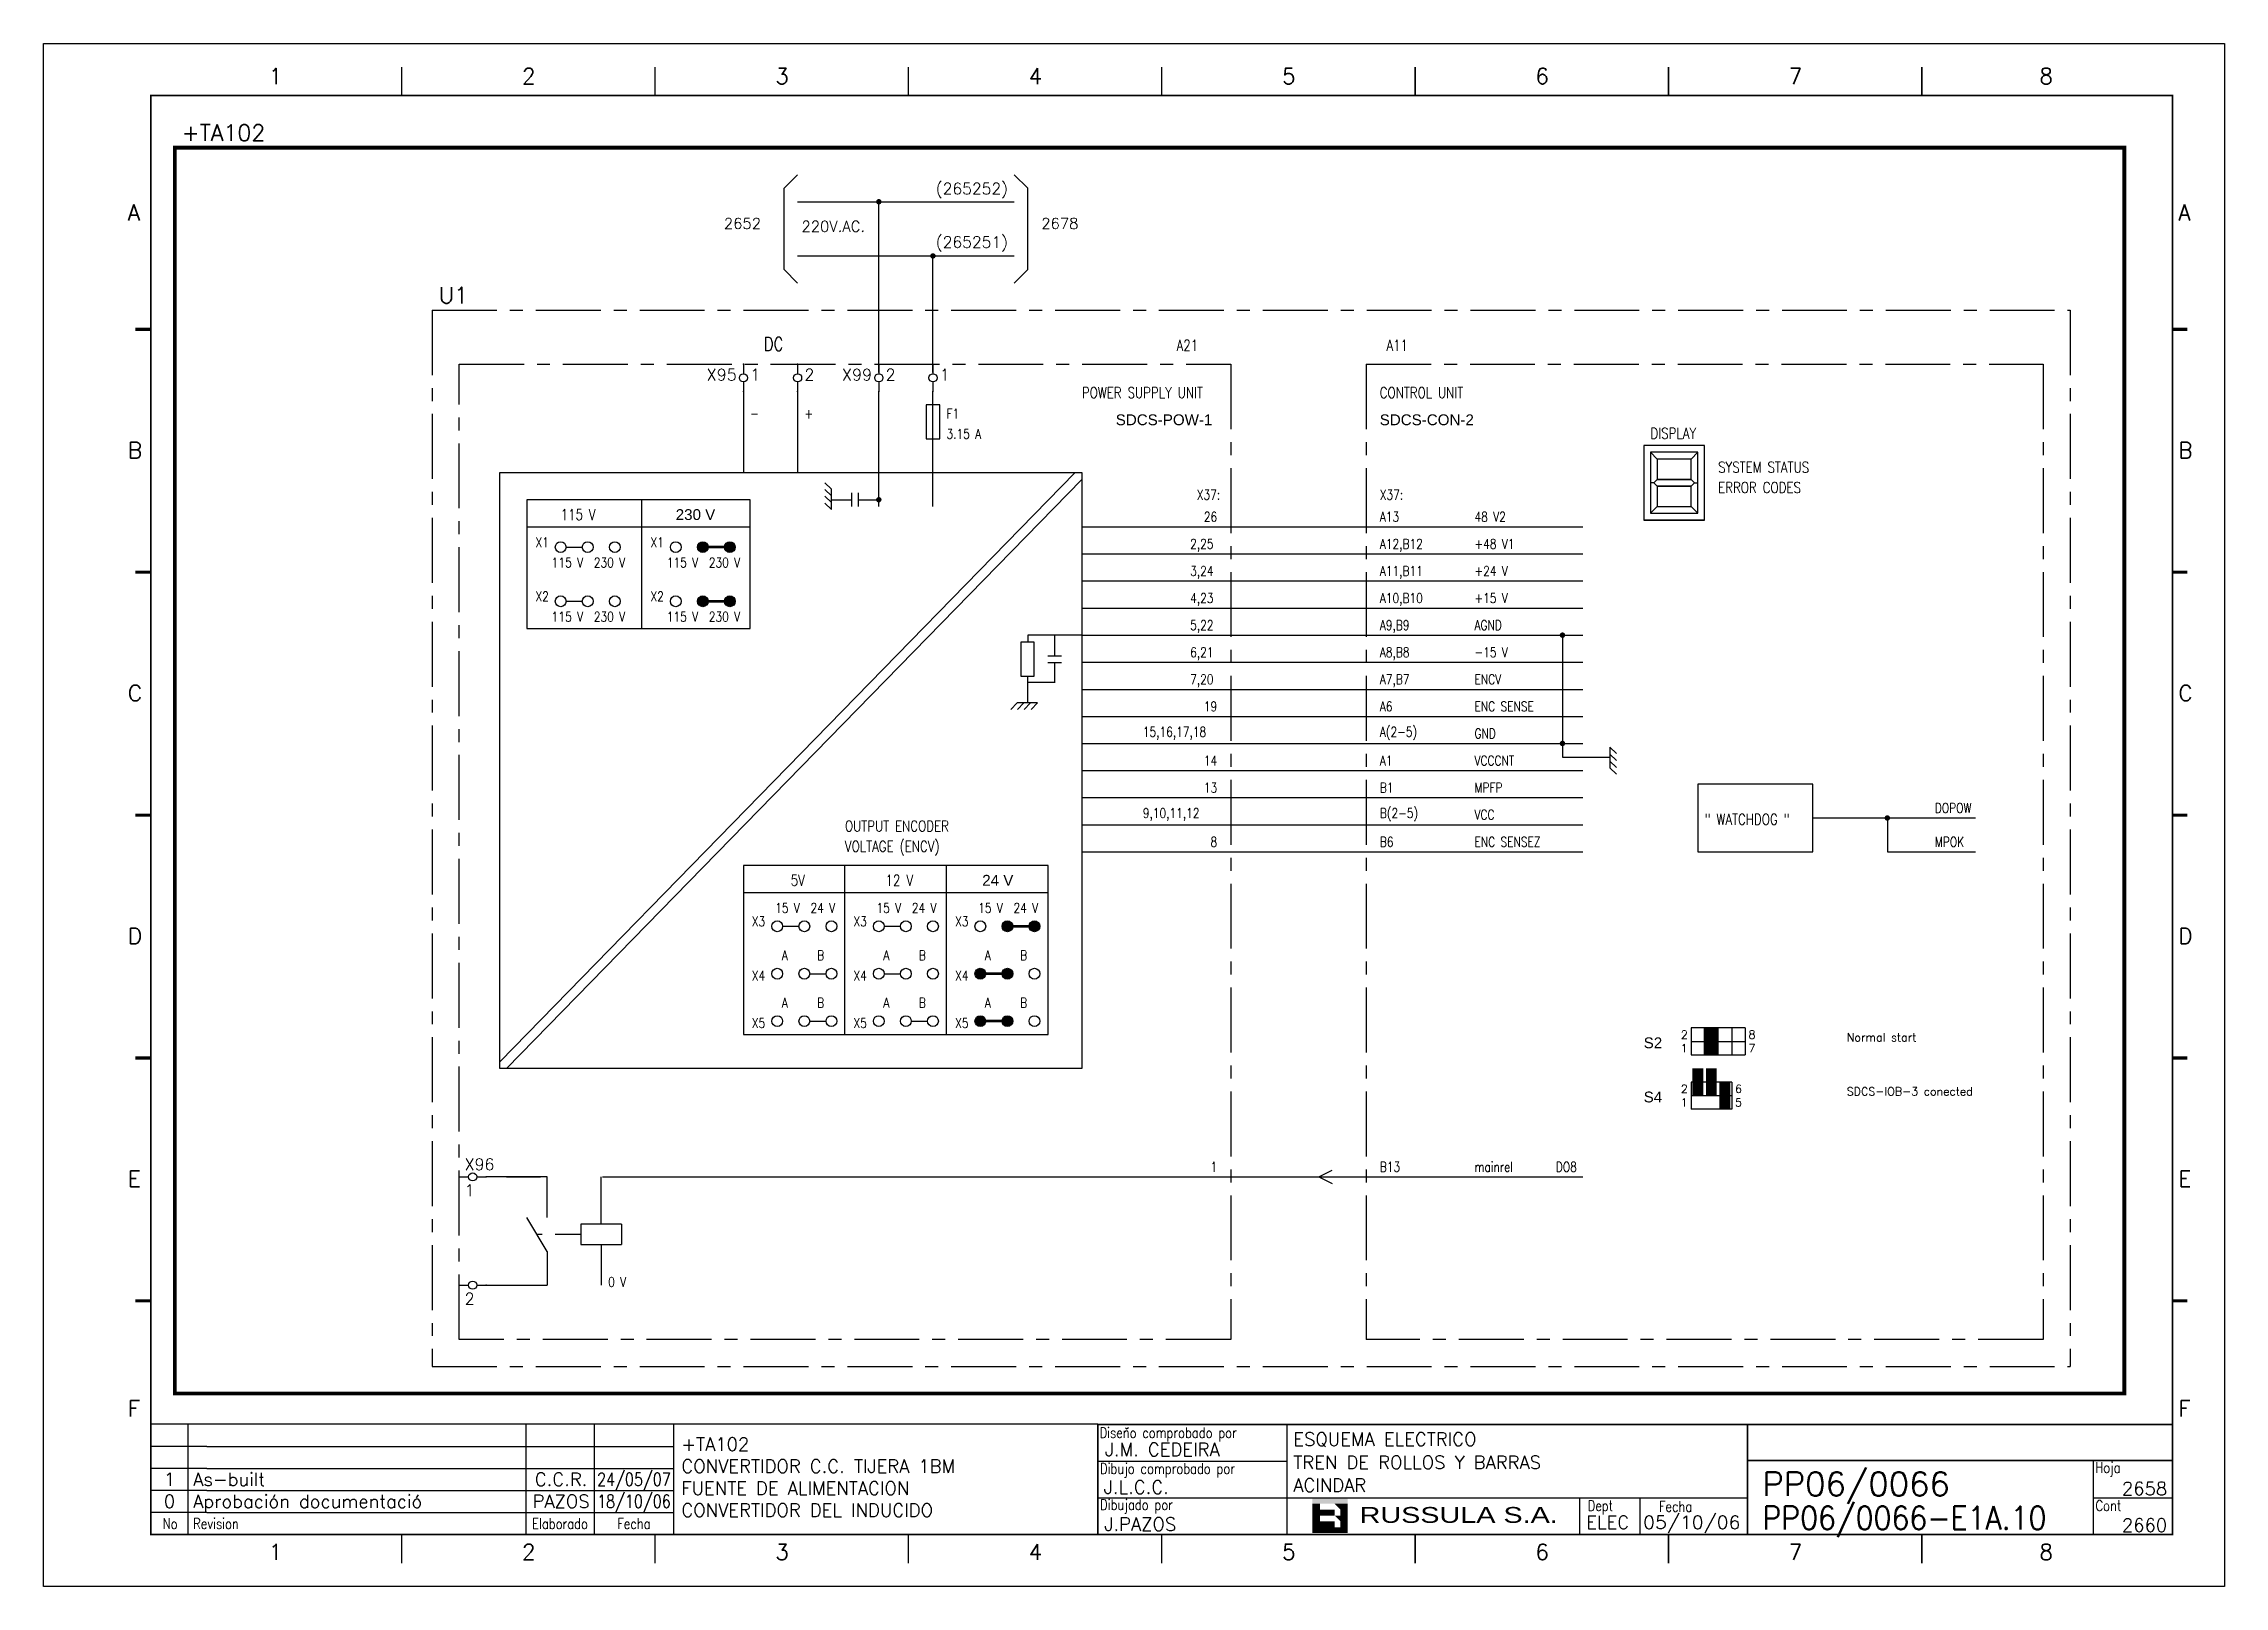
# Model space of a CAD drawing. Extents: x -25 to 1044, y -25744 to 292.
# Drawn here: x 107.8 to 527.8, y -8052.8 to -7755.8 of the extents above; entities that cross this region are included whole.
import ezdxf
from ezdxf.enums import TextEntityAlignment as Align

# ---------------------------------------------------------------- set-up
doc = ezdxf.new("R2010")
doc.units = 0
doc.header["$LTSCALE"] = 10
doc.header["$MEASUREMENT"] = 0
for name, pattern in [('CENTER', [2, 1.25, -0.25, 0.25, -0.25]), ('DASHDOT', [1, 0.5, -0.25, 0, -0.25]), ('DASHED', [0.75, 0.5, -0.25])]:
    doc.linetypes.add(name, pattern=pattern)
doc.layers.get('0').update_dxf_attribs({"linetype": 'CONTINUOUS'})
for name, color, linetype in [('1', 7, 'CONTINUOUS'), ('10', 5, 'CONTINUOUS'), ('2', 7, 'CONTINUOUS'), ('25', 3, 'CONTINUOUS'), ('25K', 4, 'DASHED'), ('25PK', 4, 'CENTER'), ('35', 2, 'CONTINUOUS'), ('8', 1, 'CONTINUOUS'), ('9', 6, 'CONTINUOUS'), ('DIBUJO', 7, 'CONTINUOUS'), ('NODE', 7, 'CONTINUOUS')]:
    doc.layers.add(name, color=color, linetype=linetype)
doc.styles.add('ABBSTYLE', font='ROMANS.SHX', dxfattribs={"width": 0.8})
doc.styles.add('HELV', font='HELVBLD.SHX', dxfattribs={"width": 1.2})
doc.styles.add('HELVETICA', font='HELV.SHX')
doc.styles.add('LABEL', font='SIMPLEX', dxfattribs={"width": 0.8, "height": 4})
doc.styles.add('ROMANS', font='romans')
doc.styles.get("Standard").update_dxf_attribs({"font": 'simplex'})

msp = doc.modelspace()

# ---------------------------------------------------------------- texts
at = {"layer": '2', "color": 6}
for s, height, p in [('+TA102', 3.129, (134.36, -7774.53)), ('(265252)', 2.19, (279.62, -7784.83)), ('(265251)', 2.19, (279.62, -7795.13)), ('U1', 3.129, (183.89, -7805.82))]:
    msp.add_text(s, height=height, dxfattribs=at).set_placement(p)
at = {"layer": '2', "color": 7}
for s, height, style, p in [('2652', 2.086, 'ROMANS', (238.79, -7791.48)), ('220V.AC.', 2.086, 'ROMANS', (253.74, -7792.05)), ('2678', 2.086, 'ROMANS', (299.92, -7791.48)), ('Normal start', 1.5643, 'ROMANS', (455.05, -7947.91)), ('S2', 2.086, 'HELV', (415.94, -7949.22)), ('S4', 2.086, 'HELV', (415.94, -7959.65)), ('SDCS-IOB-3 conected', 1.5643, 'ROMANS', (455.05, -7958.31))]:
    msp.add_text(s, height=height, dxfattribs=dict(at, style=style)).set_placement(p)
at = {"layer": '2', "color": 7, "style": 'ROMANS'}
for s, p in [('2', (423.76, -7946.61)), ('8', (436.8, -7946.61)), ('1', (423.76, -7949.22)), ('7', (436.8, -7949.22)), ('2', (423.76, -7957.04)), ('1', (423.76, -7959.65)), ('5', (434.19, -7959.65)), ('6', (434.19, -7957.04))]:
    msp.add_text(s, height=1.56, dxfattribs=at).set_placement(p, align=Align.MIDDLE)
at = {"layer": '25', "style": 'ABBSTYLE', "width": 0.8}
for s, height, p in [('DC', 2.607, (246.47, -7814.94)), ('A21', 2.086, (325.99, -7814.94)), ('A11', 2.086, (366.4, -7814.94)), ('POWER SUPPLY UNIT', 2.0858, (307.74, -7824.07)), ('CONTROL UNIT', 2.0858, (365.1, -7824.07)), ('-', 1.88, (243.86, -7827.98)), ('+', 1.88, (254.29, -7827.98)), ('F1', 1.877, (281.67, -7827.98)), ('3.15 A', 1.877, (281.67, -7831.89)), ('DISPLAY', 2.086, (417.24, -7831.89)), ('SYSTEM STATUS', 2.0858, (430.28, -7838.41)), ('ERROR CODES', 2.0858, (430.28, -7842.32)), ('115 V', 2.086, (207.36, -7847.53)), ('X37:', 1.877, (329.9, -7843.62)), ('X37:', 1.877, (365.1, -7843.62)), ('26', 1.877, (331.2, -7847.85)), ('A13', 1.877, (365.1, -7847.85)), ('48 V2', 1.877, (383.35, -7847.85)), ('X1', 1.877, (202.49, -7852.75)), ('X1', 1.877, (224.65, -7852.75)), ('2,25', 1.877, (328.6, -7853.07)), ('A12,B12', 1.877, (365.1, -7853.07)), ('+48 V1', 1.877, (383.35, -7853.07)), ('115 V', 1.877, (205.62, -7856.66)), ('230 V', 1.877, (213.73, -7856.66)), ('115 V', 1.877, (227.78, -7856.66)), ('230 V', 1.877, (235.9, -7856.66)), ('3,24', 1.877, (328.6, -7858.28)), ('A11,B11', 1.877, (365.1, -7858.28)), ('+24 V', 1.877, (383.35, -7858.28)), ('X2', 1.877, (202.49, -7863.18)), ('X2', 1.877, (224.65, -7863.18)), ('4,23', 1.877, (328.6, -7863.5)), ('A10,B10', 1.877, (365.1, -7863.5)), ('+15 V', 1.877, (383.35, -7863.5)), ('115 V', 1.877, (205.62, -7867.09)), ('230 V', 1.877, (213.73, -7867.09)), ('115 V', 1.877, (227.78, -7867.09)), ('230 V', 1.877, (235.9, -7867.09)), ('5,22', 1.877, (328.6, -7868.71)), ('A9,B9', 1.877, (365.1, -7868.71)), ('AGND', 1.877, (383.35, -7868.71)), ('6,21', 1.877, (328.6, -7873.93)), ('A8,B8', 1.877, (365.1, -7873.93)), ('-15 V', 1.877, (383.35, -7873.93)), ('7,20', 1.877, (328.6, -7879.14)), ('A7,B7', 1.877, (365.1, -7879.14)), ('ENCV', 1.877, (383.35, -7879.14)), ('19', 1.877, (331.2, -7884.36)), ('A6', 1.877, (365.1, -7884.36)), ('ENC SENSE', 1.877, (383.35, -7884.36)), ('15,16,17,18', 1.8772, (319.47, -7889.25)), ('A(2-5)', 1.877, (365.1, -7889.25)), ('GND', 1.877, (383.35, -7889.57)), ('14', 1.877, (331.2, -7894.78)), ('A1', 1.877, (365.1, -7894.78)), ('VCCCNT', 1.877, (383.35, -7894.78)), ('13', 1.877, (331.2, -7900)), ('B1', 1.877, (365.1, -7900)), ('MPFP', 1.877, (383.35, -7900)), ('9,10,11,12', 1.877, (319.47, -7904.89)), ('B(2-5)', 1.877, (365.1, -7904.89)), ('VCC', 1.877, (383.35, -7905.21)), ('" WATCHDOG "', 2.0858, (427.67, -7906.2)), ('DOPOW', 1.877, (471.99, -7903.91)), ('OUTPUT ENCODER', 2.0858, (262.11, -7907.5)), ('8', 1.88, (332.51, -7910.43)), ('B6', 1.877, (365.1, -7910.43)), ('ENC SENSEZ', 1.877, (383.35, -7910.43)), ('MPOK', 1.877, (471.99, -7910.43)), ('VOLTAGE (ENCV)', 2.0858, (262.11, -7911.41)), ('5V', 2.086, (251.68, -7917.93)), ('12 V', 2.086, (269.93, -7917.93)), ('X3', 1.877, (244.2, -7925.75)), ('15 V', 1.877, (248.64, -7923.15)), ('24 V', 1.877, (255.45, -7923.15)), ('X3', 1.877, (263.76, -7925.75)), ('15 V', 1.877, (268.2, -7923.15)), ('24 V', 1.877, (275, -7923.15)), ('X3', 1.877, (283.31, -7925.75)), ('15 V', 1.877, (287.75, -7923.15)), ('24 V', 1.877, (294.56, -7923.15)), ('A', 1.88, (249.94, -7932.27)), ('B', 1.88, (256.75, -7932.27)), ('A', 1.88, (269.5, -7932.27)), ('B', 1.88, (276.31, -7932.27)), ('A', 1.88, (289.05, -7932.27)), ('B', 1.88, (295.86, -7932.27)), ('X4', 1.877, (244.2, -7936.18)), ('X4', 1.877, (244.2, -7936.18)), ('X4', 1.877, (263.76, -7936.18)), ('X4', 1.877, (263.76, -7936.18)), ('X4', 1.877, (283.31, -7936.18)), ('X4', 1.877, (283.31, -7936.18)), ('A', 1.88, (249.94, -7941.4)), ('B', 1.88, (256.75, -7941.4)), ('A', 1.88, (269.5, -7941.4)), ('B', 1.88, (276.31, -7941.4)), ('A', 1.88, (289.05, -7941.4)), ('B', 1.88, (295.86, -7941.4)), ('X5', 1.877, (244.2, -7945.31)), ('X5', 1.877, (263.76, -7945.31)), ('X5', 1.877, (283.31, -7945.31)), ('1', 1.88, (332.51, -7973)), ('B13', 1.877, (365.1, -7973)), ('mainrel', 1.877, (383.35, -7973)), ('DO8', 1.877, (398.99, -7973)), ('0 V', 1.877, (216.48, -7995.16))]:
    msp.add_text(s, height=height, dxfattribs=at).set_placement(p)
at = {"layer": '25', "style": 'HELV'}
for s, p in [('SDCS-POW-1', (314.26, -7829.28)), ('SDCS-CON-2', (365.1, -7829.28)), ('230 V', (229.52, -7847.53)), ('24 V', (288.55, -7917.93))]:
    msp.add_text(s, height=2.086, dxfattribs=at).set_placement(p)

# ---------------------------------------------------------------- blocks, each defined once
blk = doc.blocks.new('NOD', base_point=(237.5, 170))
at = {"layer": 'NODE'}
blk.add_point((237.5, 170), dxfattribs=at)
blk = doc.blocks.new('$$PLL21C')
for p, q in [((-2.5, 0), (-0.75, 0)), ((0.75, 0), (2.5, 0))]:
    blk.add_line(p, q)
at = {"layer": '2'}
blk.add_circle((0, 0), 0.75, dxfattribs=at)
for p in [(-2.5, 0), (2.5, 0)]:
    blk.add_blockref('NOD', p, dxfattribs=at)
at = {"layer": '8'}
blk.add_attdef('*A', (-1.5, -3.575), '', height=2.15, dxfattribs=at)
at = {"layer": '9'}
blk.add_attdef('ID', (-1.5, 1.25), '', height=2.15, dxfattribs=at)
blk = doc.blocks.new('$$PLU21C')
for p, q in [((0, 2.5), (0, 0.75)), ((0, -0.75), (0, -2.5))]:
    blk.add_line(p, q)
at = {"layer": '2'}
blk.add_circle((0, 0), 0.75, dxfattribs=at)
for p in [(0, 2.5), (0, -2.5)]:
    blk.add_blockref('NOD', p, dxfattribs=at)
at = {"layer": '8'}
blk.add_attdef('*A', (1.25, -0.5), '', height=2.15, dxfattribs=at)
at = {"layer": '9'}
blk.add_attdef('ID', text='', height=2.15, dxfattribs=at).set_placement((-1.25, -0.5), align=Align.RIGHT)
blk = doc.blocks.new('newcajec')
at = {"layer": '1'}
for p, q in [((179.4, 20.85), (0.13, 20.85)), ((7, 20.85), (7, 0)), ((71, 20.85), (71, 0)), ((84, 20.85), (84, 0.09)), ((99, 20.85), (99, 0)), ((215.2, 20.8), (215.2, 0)), ((10.6, 16.64), (0, 16.64)), ((10.6, 16.64), (99, 16.64)), ((184.64, 20.18), (184.81, 20.01)), ((184.81, 20.01), (185.18, 20.25)), ((10.6, 12.48), (0, 12.48)), ((10.6, 12.48), (99, 12.48)), ((179.4, 13.87), (215.2, 13.87)), ((368, 14.06), (368, 0)), ((10.6, 8.32), (0, 8.32)), ((10.6, 8.32), (99, 8.32)), ((10.6, 4.16), (0, 4.16)), ((10.6, 4.16), (99, 4.16)), ((179.4, 6.93), (267.63, 6.93)), ((267.63, 6.93), (302.5, 6.93)), ((270.63, 6.91), (270.63, 0)), ((282.07, 6.93), (282.07, 0)), ((368, 6.93), (383, 6.93))]:
    blk.add_line(p, q, dxfattribs=at)
for points in [[(47.5, 272.5, 0.3, 0.3, 0), (47.5, 277.91, 0.3, 0.3, 0)], [(95.5, 272.5, 0.3, 0.3, 0), (95.5, 277.91, 0.3, 0.3, 0)], [(143.5, 272.5, 0.3, 0.3, 0), (143.5, 277.91, 0.3, 0.3, 0)], [(191.5, 272.5, 0.3, 0.3, 0), (191.5, 277.91, 0.3, 0.3, 0)], [(239.5, 272.5, 0.3, 0.3, 0), (239.5, 277.91, 0.3, 0.3, 0)], [(287.5, 272.5, 0.3, 0.3, 0), (287.5, 277.91, 0.3, 0.3, 0)], [(335.5, 272.5, 0.3, 0.3, 0), (335.5, 277.91, 0.3, 0.3, 0)], [(-2.99, 228.23, 0.6, 0.6, 0), (-0.18, 228.23, 0.6, 0.6, 0)], [(383.01, 228.23, 0.6, 0.6, 0), (385.82, 228.23, 0.6, 0.6, 0)], [(-2.99, 182.23, 0.6, 0.6, 0), (-0.18, 182.23, 0.6, 0.6, 0)], [(383.01, 182.23, 0.6, 0.6, 0), (385.82, 182.23, 0.6, 0.6, 0)], [(-2.99, 136.23, 0.6, 0.6, 0), (-0.18, 136.23, 0.6, 0.6, 0)], [(383.01, 136.23, 0.6, 0.6, 0), (385.82, 136.23, 0.6, 0.6, 0)], [(-2.99, 90.23, 0.6, 0.6, 0), (-0.18, 90.23, 0.6, 0.6, 0)], [(383.01, 90.23, 0.6, 0.6, 0), (385.82, 90.23, 0.6, 0.6, 0)], [(-2.99, 44.23, 0.6, 0.6, 0), (-0.18, 44.23, 0.6, 0.6, 0)], [(383.01, 44.23, 0.6, 0.6, 0), (385.82, 44.23, 0.6, 0.6, 0)], [(383, 20.8, 0.3, 0.3, 0), (179.4, 20.8, 0.3, 0.3, 0), (179.4, 0, 0.3, 0.3, 0)], [(302.5, 20.8, 0.3, 0.3, 0), (302.5, 0, 0.3, 0.3, 0)], [(302.5, 14, 0.3, 0.3, 0), (383, 14, 0.3, 0.3, 0)], [(47.5, -5.5, 0.3, 0.3, 0), (47.5, -0.09, 0.3, 0.3, 0)], [(95.5, -5.5, 0.3, 0.3, 0), (95.5, -0.09, 0.3, 0.3, 0)], [(143.5, -5.5, 0.3, 0.3, 0), (143.5, -0.09, 0.3, 0.3, 0)], [(191.5, -5.5, 0.3, 0.3, 0), (191.5, -0.09, 0.3, 0.3, 0)], [(239.5, -5.5, 0.3, 0.3, 0), (239.5, -0.09, 0.3, 0.3, 0)], [(287.5, -5.5, 0.3, 0.3, 0), (287.5, -0.09, 0.3, 0.3, 0)], [(335.5, -5.5, 0.3, 0.3, 0), (335.5, -0.09, 0.3, 0.3, 0)]]:
    blk.add_lwpolyline(points, format="xyseb", dxfattribs=at)
at = {"layer": '1', "const_width": 0.3}
blk.add_lwpolyline([(0, 0), (0, 272.5), (383, 272.5), (383, 0)], close=True, dxfattribs=at)
at = {"layer": '2', "color": 14}
for p, q in [((221.42, 4.69), (221.42, 5.81)), ((221.42, 2.47), (221.42, 3.58))]:
    blk.add_line(p, q, dxfattribs=at)
for points in [[(220.05, 5.81), (220.05, 6.92), (226.74, 5.81), (226.74, 6.92)], [(221.42, 2.47), (220.05, 2.47), (221.42, 5.81), (220.05, 5.81)], [(221.42, 4.69), (224.25, 4.69), (221.42, 3.58), (224.25, 3.58)], [(224.25, 5.81), (225.37, 5.81), (225.37, 4.69)], [(225.37, 5.81), (226.74, 5.81), (225.37, 1.35), (226.74, 1.35)], [(224.25, 0.24), (224.25, 2.47), (220.05, 0.24), (220.05, 2.47)], [(224.25, 3.58), (225.37, 3.58), (225.37, 2.47)], [(226.74, 1.35), (226.74, 0.24), (224.25, 1.35), (224.25, 0.24)]]:
    blk.add_solid(points, dxfattribs=at)
at = {"layer": '1', "style": 'ROMANS'}
for s, p in [('1', (22.29, 274.68)), ('2', (70.29, 274.68)), ('3', (118.29, 274.68)), ('4', (166.29, 274.68)), ('5', (214.29, 274.68)), ('6', (262.29, 274.68)), ('7', (310.29, 274.68)), ('8', (357.79, 274.68)), ('A', (-4.37, 248.84)), ('A', (384.13, 248.84)), ('B', (-4.37, 203.84)), ('B', (384.13, 203.84)), ('C', (-4.37, 157.84)), ('C', (384.13, 157.84)), ('D', (-4.37, 111.84)), ('D', (384.13, 111.84)), ('E', (-4.37, 65.84)), ('E', (384.13, 65.84)), ('F', (-4.37, 22.34)), ('F', (384.13, 22.34)), ('1', (22.29, -4.82)), ('2', (70.29, -4.82)), ('3', (118.29, -4.82)), ('4', (166.29, -4.82)), ('5', (214.29, -4.82)), ('6', (262.29, -4.82)), ('7', (310.29, -4.82)), ('8', (357.79, -4.82))]:
    blk.add_text(s, height=3, dxfattribs=at).set_placement(p)
at = {"layer": '1', "style": 'LABEL', "width": 0.8}
for s, p in [('Diseno comprobado por', (179.73, 18.27)), ('Dibujo comprobado por', (179.81, 11.47)), ('Hoja', (368.38, 11.66)), ('Dibujado por', (179.83, 4.64)), ('Fecha', (285.71, 4.3)), ('Cont', (368.43, 4.46)), ('No', (2.23, 1.05)), ('Revision', (8, 1.05))]:
    blk.add_text(s, height=2, dxfattribs=at).set_placement(p)
for s, p in [('Dept', (274.61, 4.44)), ('Elaborado', (77.5, 1.05)), ('Fecha', (91.5, 1.05))]:
    blk.add_text(s, height=2, dxfattribs=at).set_placement(p, align=Align.CENTER)
at = {"layer": '10', "style": 'ROMANS'}
for tag, p in [('REV41', (3.5, 18.74)), ('REV43', (77.7, 18.74)), ('REV31', (3.5, 14.58)), ('REV33', (77.7, 14.58)), ('REV21', (3.5, 10.42)), ('REV23', (77.7, 10.42)), ('REV11', (3.5, 6.27)), ('REV13', (77.7, 6.27))]:
    blk.add_attdef(tag, text='', height=2.5, dxfattribs=at).set_placement(p, align=Align.MIDDLE)
for tag, p, height in [('REV42', (8, 17.49), 2.5), ('SHEETNAME1', (100.5, 15.83), 2.5), ('DESIGNCHECK', (180.74, 14.83), 2.5), ('DOCUMENTTYPE', (216.43, 16.8), 2.5), ('NOTA', (305.32, 15.8), 3), ('REV32', (8, 13.33), 2.5), ('SHEETNAME2', (100.5, 11.67), 2.5), ('OBJECT', (216.43, 12.4), 2.5), ('REV22', (8, 9.17), 2.5), ('SHEETNAME3', (100.5, 7.51), 2.5), ('DRAWINGCHECK', (180.53, 7.71), 2.5), ('CUSTOMER', (216.43, 8.08), 2.5), ('ORDER', (305.32, 7.3), 4.5), ('REV12', (8, 5.01), 2.5), ('SHEETNAME4', (100.5, 3.35), 2.5), ('DOCUMENT_ID', (305.32, 0.93), 4.4), ('USER', (180.63, 0.71), 2.5), ('DEPARTMENT', (271.93, 1.05), 2.5)]:
    blk.add_attdef(tag, p, '', height=height, dxfattribs=at)
for tag, width, p, p2 in [('REV44', 1.221199, (84.53, 17.49), (98.48, 17.49)), ('REV34', 1.221199, (84.53, 13.33), (98.48, 13.33)), ('REV24', 1.221199, (84.53, 9.17), (98.48, 9.17)), ('REV14', 1.221199, (84.53, 5.01), (98.48, 5.01)), ('CREATED2', 7.039915, (282.71, 1.05), (301.14, 1.05))]:
    blk.add_attdef(tag, text='', height=2.5, dxfattribs=dict(at, width=width)).set_placement(p, p2, align=Align.FIT)
for tag, p in [('SHEET', (382, 7.43)), ('NEXTSHEET', (382, 0.5))]:
    blk.add_attdef(tag, text='', height=2.5, dxfattribs=at).set_placement(p, align=Align.RIGHT)
at = {"layer": 'DIBUJO', "color": 14, "style": 'HELVETICA', "width": 1.3}
blk.add_text('RUSSULA S.A.', height=3, dxfattribs=at).set_placement((229, 2.19))

# ---------------------------------------------------------------- linework, layer by layer
at = {"layer": '2', "color": 7}
for p, q in [((250.38, -7783.66), (252.99, -7781.05)), ((297.31, -7783.66), (294.7, -7781.05)), ((250.38, -7799.3), (250.38, -7783.66)), ((252.99, -7786.26), (294.7, -7786.26)), ((268.63, -7819.12), (268.63, -7786.26)), ((297.31, -7799.3), (297.31, -7783.66)), ((252.99, -7801.91), (250.38, -7799.3)), ((252.99, -7796.69), (294.7, -7796.69)), ((279.06, -7819.12), (279.06, -7796.69)), ((294.7, -7801.91), (297.31, -7799.3)), ((435.49, -7945.31), (425.06, -7945.31)), ((425.06, -7945.31), (425.06, -7950.52)), ((427.67, -7950.52), (427.67, -7945.31)), ((430.28, -7950.52), (430.28, -7945.31)), ((432.89, -7945.31), (432.89, -7950.52)), ((435.49, -7945.31), (435.49, -7950.52)), ((425.06, -7947.91), (435.49, -7947.91)), ((425.06, -7950.52), (435.49, -7950.52)), ((425.06, -7950.52), (435.49, -7950.52)), ((425.06, -7955.74), (425.06, -7960.95)), ((432.89, -7955.74), (425.06, -7955.74)), ((425.06, -7958.34), (432.89, -7958.34)), ((432.89, -7955.74), (432.89, -7960.95)), ((432.89, -7960.95), (425.06, -7960.95))]:
    msp.add_line(p, q, dxfattribs=at)
at = {"layer": '2', "color": 3, "linetype": 'DASHDOT', "const_width": 0.73}
msp.add_lwpolyline([(133.05, -7775.84), (508.5, -7775.84), (508.5, -8015.7), (133.05, -8015.7), (133.05, -7775.84)], dxfattribs=at)
at = {"layer": '2', "color": 7}
for points, const_width in [([(268.37, -7786.26, 1), (268.89, -7786.26, 1)], 0.521), ([(278.8, -7796.69, 1), (279.32, -7796.69, 1)], 0.521), ([(234.21, -7852.75, 1), (235.26, -7852.75, 1)], 1.04), ([(239.43, -7852.75, 1), (240.47, -7852.75, 1)], 1.04), ([(234.21, -7863.18, 1), (235.26, -7863.18, 1)], 1.04), ([(239.43, -7863.18, 1), (240.47, -7863.18, 1)], 1.04), ([(292.88, -7925.75, 1), (293.92, -7925.75, 1)], 1.04), ([(298.09, -7925.75, 1), (299.13, -7925.75, 1)], 1.04), ([(287.66, -7934.88, 1), (288.71, -7934.88, 1)], 1.04), ([(292.88, -7934.88, 1), (293.92, -7934.88, 1)], 1.04), ([(287.66, -7944, 1), (288.71, -7944, 1)], 1.04), ([(292.88, -7944, 1), (293.92, -7944, 1)], 1.04)]:
    msp.add_lwpolyline(points, format="xyb", close=True, dxfattribs=dict(at, const_width=const_width))
at = {"layer": '2', "color": 7, "const_width": 0.521}
for points in [[(235.73, -7852.75), (239.06, -7852.75)], [(235.73, -7863.18), (239.06, -7863.18)], [(294.39, -7925.75), (297.73, -7925.75)], [(289.17, -7934.88), (292.51, -7934.88)], [(289.17, -7944), (292.51, -7944)]]:
    msp.add_lwpolyline(points, dxfattribs=at)
at = {"layer": '2', "color": 7}
for points in [[(427.67, -7945.31), (427.67, -7950.52), (430.28, -7945.31), (430.28, -7950.52)], [(425.32, -7958.3), (425.32, -7953.08), (427.41, -7958.3), (427.41, -7953.08)], [(427.93, -7958.3), (427.93, -7953.08), (430.02, -7958.3), (430.02, -7953.08)], [(430.54, -7960.95), (430.54, -7955.74), (432.63, -7960.95), (432.63, -7955.74)]]:
    msp.add_solid(points, dxfattribs=at)
at = {"layer": '25'}
for p, q in [((243.86, -7843.62), (200.84, -7843.62)), ((200.84, -7843.62), (200.84, -7868.39)), ((223, -7868.39), (223, -7843.62)), ((243.86, -7868.39), (243.86, -7843.62)), ((200.84, -7848.84), (243.86, -7848.84)), ((200.84, -7868.39), (243.86, -7868.39)), ((301.22, -7914.02), (242.56, -7914.02)), ((242.56, -7914.02), (242.56, -7946.61)), ((262.11, -7946.61), (262.11, -7914.02)), ((281.67, -7946.61), (281.67, -7914.02)), ((301.22, -7946.61), (301.22, -7914.02)), ((242.56, -7919.23), (301.22, -7919.23)), ((242.56, -7946.61), (301.22, -7946.61))]:
    msp.add_line(p, q, dxfattribs=at)
at = {"layer": '25K'}
msp.add_line((211.27, -7985.07), (202.8, -7985.07), dxfattribs=at)
at = {"layer": '25PK'}
for p, q in [((182.59, -7807.12), (498.07, -7807.12)), ((182.59, -7807.12), (498.07, -7807.12)), ((182.59, -7807.12), (182.59, -8010.49)), ((182.59, -7807.12), (182.59, -8010.49)), ((498.07, -7807.12), (498.07, -8010.49)), ((187.8, -8005.27), (187.8, -7817.55)), ((187.8, -7817.55), (336.42, -7817.55)), ((336.42, -7817.55), (336.42, -8005.27)), ((362.49, -7817.55), (362.49, -8005.27)), ((362.49, -7817.55), (492.85, -7817.55)), ((492.85, -7817.55), (492.85, -8005.27)), ((336.42, -8005.27), (187.8, -8005.27)), ((492.85, -8005.27), (362.49, -8005.27)), ((182.59, -8010.49), (498.07, -8010.49))]:
    msp.add_line(p, q, dxfattribs=at)
at = {"layer": '35'}
for p, q in [((242.56, -7822.77), (242.56, -7838.41)), ((252.99, -7822.77), (252.99, -7838.41)), ((268.63, -7844.93), (268.63, -7822.77)), ((279.06, -7844.93), (279.06, -7822.77)), ((277.75, -7825.37), (277.75, -7831.89)), ((280.36, -7825.37), (277.75, -7825.37)), ((280.36, -7831.89), (280.36, -7825.37)), ((277.75, -7831.89), (280.36, -7831.89)), ((427.67, -7833.19), (415.94, -7833.19)), ((415.94, -7833.19), (415.94, -7847.53)), ((426.37, -7834.5), (417.24, -7834.5)), ((417.24, -7834.5), (417.24, -7841.02)), ((418.55, -7835.8), (417.24, -7834.5)), ((425.06, -7835.8), (418.55, -7835.8)), ((418.55, -7835.8), (418.55, -7839.71)), ((425.06, -7835.8), (426.37, -7834.5)), ((425.06, -7839.71), (425.06, -7835.8)), ((426.37, -7841.02), (426.37, -7834.5)), ((427.67, -7847.53), (427.67, -7833.19)), ((195.63, -7953.13), (195.63, -7838.41)), ((195.63, -7951.82), (306.43, -7838.41)), ((195.63, -7838.41), (307.74, -7838.41)), ((196.93, -7953.13), (307.74, -7839.71)), ((259.5, -7841.58), (258.24, -7840.36)), ((307.74, -7838.41), (307.74, -7953.13)), ((417.24, -7839.71), (417.24, -7846.23)), ((417.89, -7840.36), (417.25, -7840.36)), ((418.55, -7839.71), (417.89, -7840.36)), ((417.89, -7840.36), (418.55, -7841.02)), ((425.06, -7839.71), (418.55, -7839.71)), ((418.55, -7839.71), (425.06, -7839.71)), ((425.06, -7841.02), (418.55, -7841.02)), ((418.55, -7841.02), (425.06, -7841.02)), ((418.55, -7841.02), (418.55, -7844.93)), ((425.06, -7839.71), (425.72, -7840.36)), ((425.72, -7840.36), (425.06, -7841.02)), ((425.06, -7844.93), (425.06, -7841.02)), ((425.72, -7840.36), (426.36, -7840.36)), ((426.37, -7846.23), (426.37, -7839.71)), ((259.5, -7842.86), (258.24, -7841.64)), ((259.5, -7844.15), (258.24, -7842.93)), ((259.5, -7845.52), (258.24, -7844.3)), ((259.5, -7845.51), (259.5, -7841.58)), ((263.36, -7842.29), (263.36, -7844.9)), ((264.66, -7842.29), (264.66, -7844.9)), ((418.55, -7844.93), (417.24, -7846.23)), ((418.55, -7844.93), (425.06, -7844.93)), ((425.06, -7844.93), (426.37, -7846.23)), ((307.74, -7848.84), (404.21, -7848.84)), ((415.94, -7847.53), (427.67, -7847.53)), ((427.67, -7847.53), (415.94, -7847.53)), ((417.24, -7846.23), (426.37, -7846.23)), ((208.4, -7852.75), (211.53, -7852.75)), ((235.78, -7852.75), (238.91, -7852.75)), ((307.74, -7854.05), (404.21, -7854.05)), ((307.74, -7859.27), (404.21, -7859.27)), ((208.4, -7863.18), (211.53, -7863.18)), ((235.78, -7863.18), (238.91, -7863.18)), ((307.74, -7864.48), (404.21, -7864.48)), ((307.74, -7869.7), (404.21, -7869.7)), ((295.97, -7871.05), (295.97, -7877.57)), ((298.58, -7871.05), (295.97, -7871.05)), ((298.58, -7877.57), (298.58, -7871.05)), ((301.19, -7873.66), (303.8, -7873.66)), ((301.19, -7874.97), (303.8, -7874.97)), ((307.74, -7874.91), (404.21, -7874.91)), ((295.97, -7877.57), (298.58, -7877.57)), ((295.26, -7882.73), (294.04, -7883.99)), ((299.2, -7882.73), (295.26, -7882.73)), ((296.54, -7882.73), (295.32, -7883.99)), ((297.84, -7882.73), (296.62, -7883.99)), ((299.2, -7882.73), (297.98, -7883.99)), ((307.74, -7880.13), (404.21, -7880.13)), ((307.74, -7885.34), (404.21, -7885.34)), ((307.74, -7890.55), (404.21, -7890.55)), ((409.42, -7891.27), (410.68, -7892.49)), ((409.42, -7891.27), (409.42, -7895.21)), ((307.74, -7895.77), (404.21, -7895.77)), ((409.42, -7892.63), (410.68, -7893.85)), ((409.42, -7893.93), (410.68, -7895.15)), ((409.42, -7895.21), (410.68, -7896.43)), ((448.53, -7898.38), (426.37, -7898.38)), ((426.37, -7898.38), (426.37, -7911.41)), ((448.53, -7911.41), (448.53, -7898.38)), ((307.74, -7900.98), (404.21, -7900.98)), ((307.74, -7906.2), (404.21, -7906.2)), ((307.74, -7911.41), (404.21, -7911.41)), ((426.37, -7911.41), (448.53, -7911.41)), ((250.12, -7925.75), (253.25, -7925.75)), ((269.67, -7925.75), (272.8, -7925.75)), ((294.44, -7925.75), (297.57, -7925.75)), ((255.33, -7934.88), (258.46, -7934.88)), ((269.67, -7934.88), (272.8, -7934.88)), ((269.67, -7934.88), (272.8, -7934.88)), ((289.23, -7934.88), (292.36, -7934.88)), ((289.23, -7934.88), (292.36, -7934.88)), ((255.33, -7944), (258.46, -7944)), ((274.89, -7944), (278.02, -7944)), ((289.23, -7944), (292.36, -7944)), ((307.74, -7953.13), (195.63, -7953.13)), ((204.75, -7973.99), (193.02, -7973.99)), ((196.93, -7973.99), (203.45, -7973.99)), ((204.75, -7981.81), (204.75, -7973.99)), ((215.18, -7983.11), (215.18, -7973.99)), ((215.44, -7973.99), (404.21, -7973.99)), ((353.36, -7973.99), (355.97, -7972.68)), ((353.36, -7973.99), (355.97, -7975.29)), ((204.75, -7988.33), (200.84, -7981.81)), ((219.09, -7983.11), (211.27, -7983.11)), ((211.27, -7983.11), (211.27, -7987.02)), ((219.09, -7983.11), (219.09, -7987.02)), ((204.75, -7988.33), (204.75, -7994.84)), ((211.27, -7987.02), (219.09, -7987.02)), ((215.18, -7987.02), (215.18, -7994.84)), ((193.02, -7994.84), (204.75, -7994.84))]:
    msp.add_line(p, q, dxfattribs=at)
for points in [[(259.45, -7843.62), (263.36, -7843.62)], [(264.66, -7843.62), (268.58, -7843.62)], [(307.74, -7869.7), (297.31, -7869.7), (297.31, -7871.05)], [(302.52, -7873.66), (302.52, -7869.75)], [(400.3, -7869.7), (400.3, -7890.55), (400.3, -7893.16), (409.42, -7893.16)], [(302.52, -7878.88), (302.52, -7874.97)], [(297.31, -7882.79), (297.31, -7877.57)], [(302.52, -7878.82), (297.31, -7878.82)], [(448.53, -7904.89), (479.82, -7904.89)], [(462.87, -7904.89), (462.87, -7911.41), (479.82, -7911.41)]]:
    msp.add_lwpolyline(points, dxfattribs=at)
at = {"layer": '35', "const_width": 0.521}
for points in [[(268.37, -7843.62, 1), (268.89, -7843.62, 1)], [(400.03, -7869.7, 1), (400.56, -7869.7, 1)], [(400.03, -7890.55, 1), (400.56, -7890.55, 1)], [(462.61, -7904.89, 1), (463.13, -7904.89, 1)]]:
    msp.add_lwpolyline(points, format="xyb", close=True, dxfattribs=at)
at = {"layer": '35'}
for centre in [(207.36, -7852.75), (212.57, -7852.75), (217.79, -7852.75), (229.52, -7852.75), (234.74, -7852.75), (239.95, -7852.75), (207.36, -7863.18), (212.57, -7863.18), (217.79, -7863.18), (229.52, -7863.18), (234.74, -7863.18), (239.95, -7863.18), (249.07, -7925.75), (254.29, -7925.75), (259.5, -7925.75), (268.63, -7925.75), (273.84, -7925.75), (279.06, -7925.75), (288.18, -7925.75), (293.4, -7925.75), (298.61, -7925.75), (249.07, -7934.88), (249.07, -7934.88), (254.29, -7934.88), (254.29, -7934.88), (259.5, -7934.88), (259.5, -7934.88), (268.63, -7934.88), (268.63, -7934.88), (273.84, -7934.88), (273.84, -7934.88), (279.06, -7934.88), (279.06, -7934.88), (288.18, -7934.88), (288.18, -7934.88), (293.4, -7934.88), (293.4, -7934.88), (298.61, -7934.88), (298.61, -7934.88), (249.07, -7944), (254.29, -7944), (259.5, -7944), (268.63, -7944), (273.84, -7944), (279.06, -7944), (288.18, -7944), (293.4, -7944), (298.61, -7944)]:
    msp.add_circle(centre, 1.04, dxfattribs=at)
at = {"layer": 'DIBUJO'}
msp.add_lwpolyline([(107.78, -7755.82), (527.78, -7755.82), (527.78, -8052.82), (107.78, -8052.82), (107.78, -7755.82)], dxfattribs=at)

# ---------------------------------------------------------------- block references
at = {"layer": '2', "color": 7}
ref = msp.add_blockref('newcajec', (128.45, -8042.82), dxfattribs=dict(at, xscale=1.016513761467889, yscale=1.016513761467889, zscale=1.016513761467889))
ref.add_attrib('REV24', '24/05/07', dxfattribs={"layer": '10', "height": 2.541, "style": 'ROMANS', "width": 0.728168}).set_placement((214.37, -8033.49), (228.56, -8033.49), align=Align.FIT)
ref.add_attrib('SHEETNAME3', 'FUENTE DE ALIMENTACION', (230.61, -8035.19), dxfattribs={"layer": '10', "height": 2.5413, "style": 'ROMANS'})
ref.add_attrib('SHEETNAME2', 'CONVERTIDOR C.C. TIJERA 1BM', (230.61, -8030.96), dxfattribs={"layer": '10', "height": 2.5413, "style": 'ROMANS'})
ref.add_attrib('SHEETNAME1', '+TA102', (230.61, -8026.73), dxfattribs={"layer": '10', "height": 2.541, "style": 'ROMANS'})
ref.add_attrib('USER', 'J.PAZOS', (312.07, -8042.1), dxfattribs={"layer": '10', "height": 2.541, "style": 'ROMANS'})
ref.add_attrib('DRAWINGCHECK', 'J.L.C.C.', (311.97, -8034.98), dxfattribs={"layer": '10', "height": 2.541, "style": 'ROMANS'})
ref.add_attrib('DESIGNCHECK', 'J.M. CEDEIRA', (312.17, -8027.74), dxfattribs={"layer": '10', "height": 2.5413, "style": 'ROMANS'})
ref.add_attrib('REV22', 'As-built', (136.59, -8033.49), dxfattribs={"layer": '10', "height": 2.541, "style": 'ROMANS'})
ref.add_attrib('REV12', 'Aprobación documentació', (136.59, -8037.72), dxfattribs={"layer": '10', "height": 2.5413, "style": 'ROMANS'})
ref.add_attrib('REV21', '1', dxfattribs={"layer": '10', "height": 2.54, "style": 'ROMANS'}).set_placement((132.01, -8032.22), align=Align.MIDDLE)
ref.add_attrib('REV11', '0', dxfattribs={"layer": '10', "height": 2.54, "style": 'ROMANS'}).set_placement((132.01, -8036.45), align=Align.MIDDLE)
ref.add_attrib('SHEETNAME4', 'CONVERTIDOR DEL INDUCIDO', (230.61, -8039.42), dxfattribs={"layer": '10', "height": 2.5413, "style": 'ROMANS'})
ref.add_attrib('REV14', '18/10/06', dxfattribs={"layer": '10', "height": 2.541, "style": 'ROMANS', "width": 0.728168}).set_placement((214.37, -8037.72), (228.56, -8037.72), align=Align.FIT)
ref.add_attrib('REV23', 'C.C.R.', dxfattribs={"layer": '10', "height": 2.541, "style": 'ROMANS'}).set_placement((207.44, -8032.22), align=Align.MIDDLE)
ref.add_attrib('REV13', 'PAZOS', dxfattribs={"layer": '10', "height": 2.541, "style": 'ROMANS'}).set_placement((207.44, -8036.45), align=Align.MIDDLE)
ref.add_attrib('DOCUMENT_ID', 'PP06/0066-E1A.10', (438.82, -8041.87), dxfattribs={"layer": '10', "height": 4.4727, "style": 'ROMANS', "width": 0.9})
ref.add_attrib('ORDER', 'PP06/0066', (438.82, -8035.4), dxfattribs={"layer": '10', "height": 4.574, "style": 'ROMANS'})
ref.add_attrib('CUSTOMER', 'ACINDAR', (348.46, -8034.6), dxfattribs={"layer": '10', "height": 2.541, "style": 'ROMANS'})
ref.add_attrib('OBJECT', 'TREN DE ROLLOS Y BARRAS', (348.46, -8030.21), dxfattribs={"layer": '10', "height": 2.5413, "style": 'ROMANS'})
ref.add_attrib('DOCUMENTTYPE', 'ESQUEMA ELECTRICO', (348.46, -8025.74), dxfattribs={"layer": '10', "height": 2.5413, "style": 'ROMANS'})
ref.add_attrib('CREATED2', '05/10/06', dxfattribs={"layer": '10', "height": 2.541, "style": 'ROMANS', "width": 0.961976}).set_placement((415.83, -8041.76), (434.57, -8041.76), align=Align.FIT)
ref.add_attrib('DEPARTMENT', 'ELEC', (404.87, -8041.76), dxfattribs={"layer": '10', "height": 2.541, "style": 'ROMANS'})
ref.add_attrib('NEXTSHEET', '2660', dxfattribs={"layer": '10', "height": 2.541, "style": 'ROMANS'}).set_placement((516.76, -8042.31), align=Align.RIGHT)
ref.add_attrib('SHEET', '2658', dxfattribs={"layer": '10', "height": 2.541, "style": 'ROMANS'}).set_placement((516.76, -8035.27), align=Align.RIGHT)
at = {"layer": '2', "color": 7, "xscale": 1.042899108923674, "yscale": 1.042899108923674, "zscale": 1.042899108923674}
for name, p, values in [('$$PLU21C', (242.56, -7820.16), {'ID': 'X95', '*A': '1'}), ('$$PLU21C', (252.99, -7820.16), {'*A': '2'}), ('$$PLU21C', (268.63, -7820.16), {'ID': 'X99', '*A': '2'}), ('$$PLU21C', (279.06, -7820.16), {'*A': '1'}), ('$$PLL21C', (190.41, -7973.99), {'ID': 'X96', '*A': '1'}), ('$$PLL21C', (190.41, -7994.84), {'*A': '2'})]:
    msp.add_blockref(name, p, dxfattribs=at).add_auto_attribs(values)

msp.set_redraw_order([(e.dxf.handle, doc.entitydb.next_handle()) for e in msp.query("TEXT MTEXT ATTDEF DIMENSION ARC_DIMENSION")])  # texts and dimensions are drawn at this point

doc.saveas('drawing.dxf')
